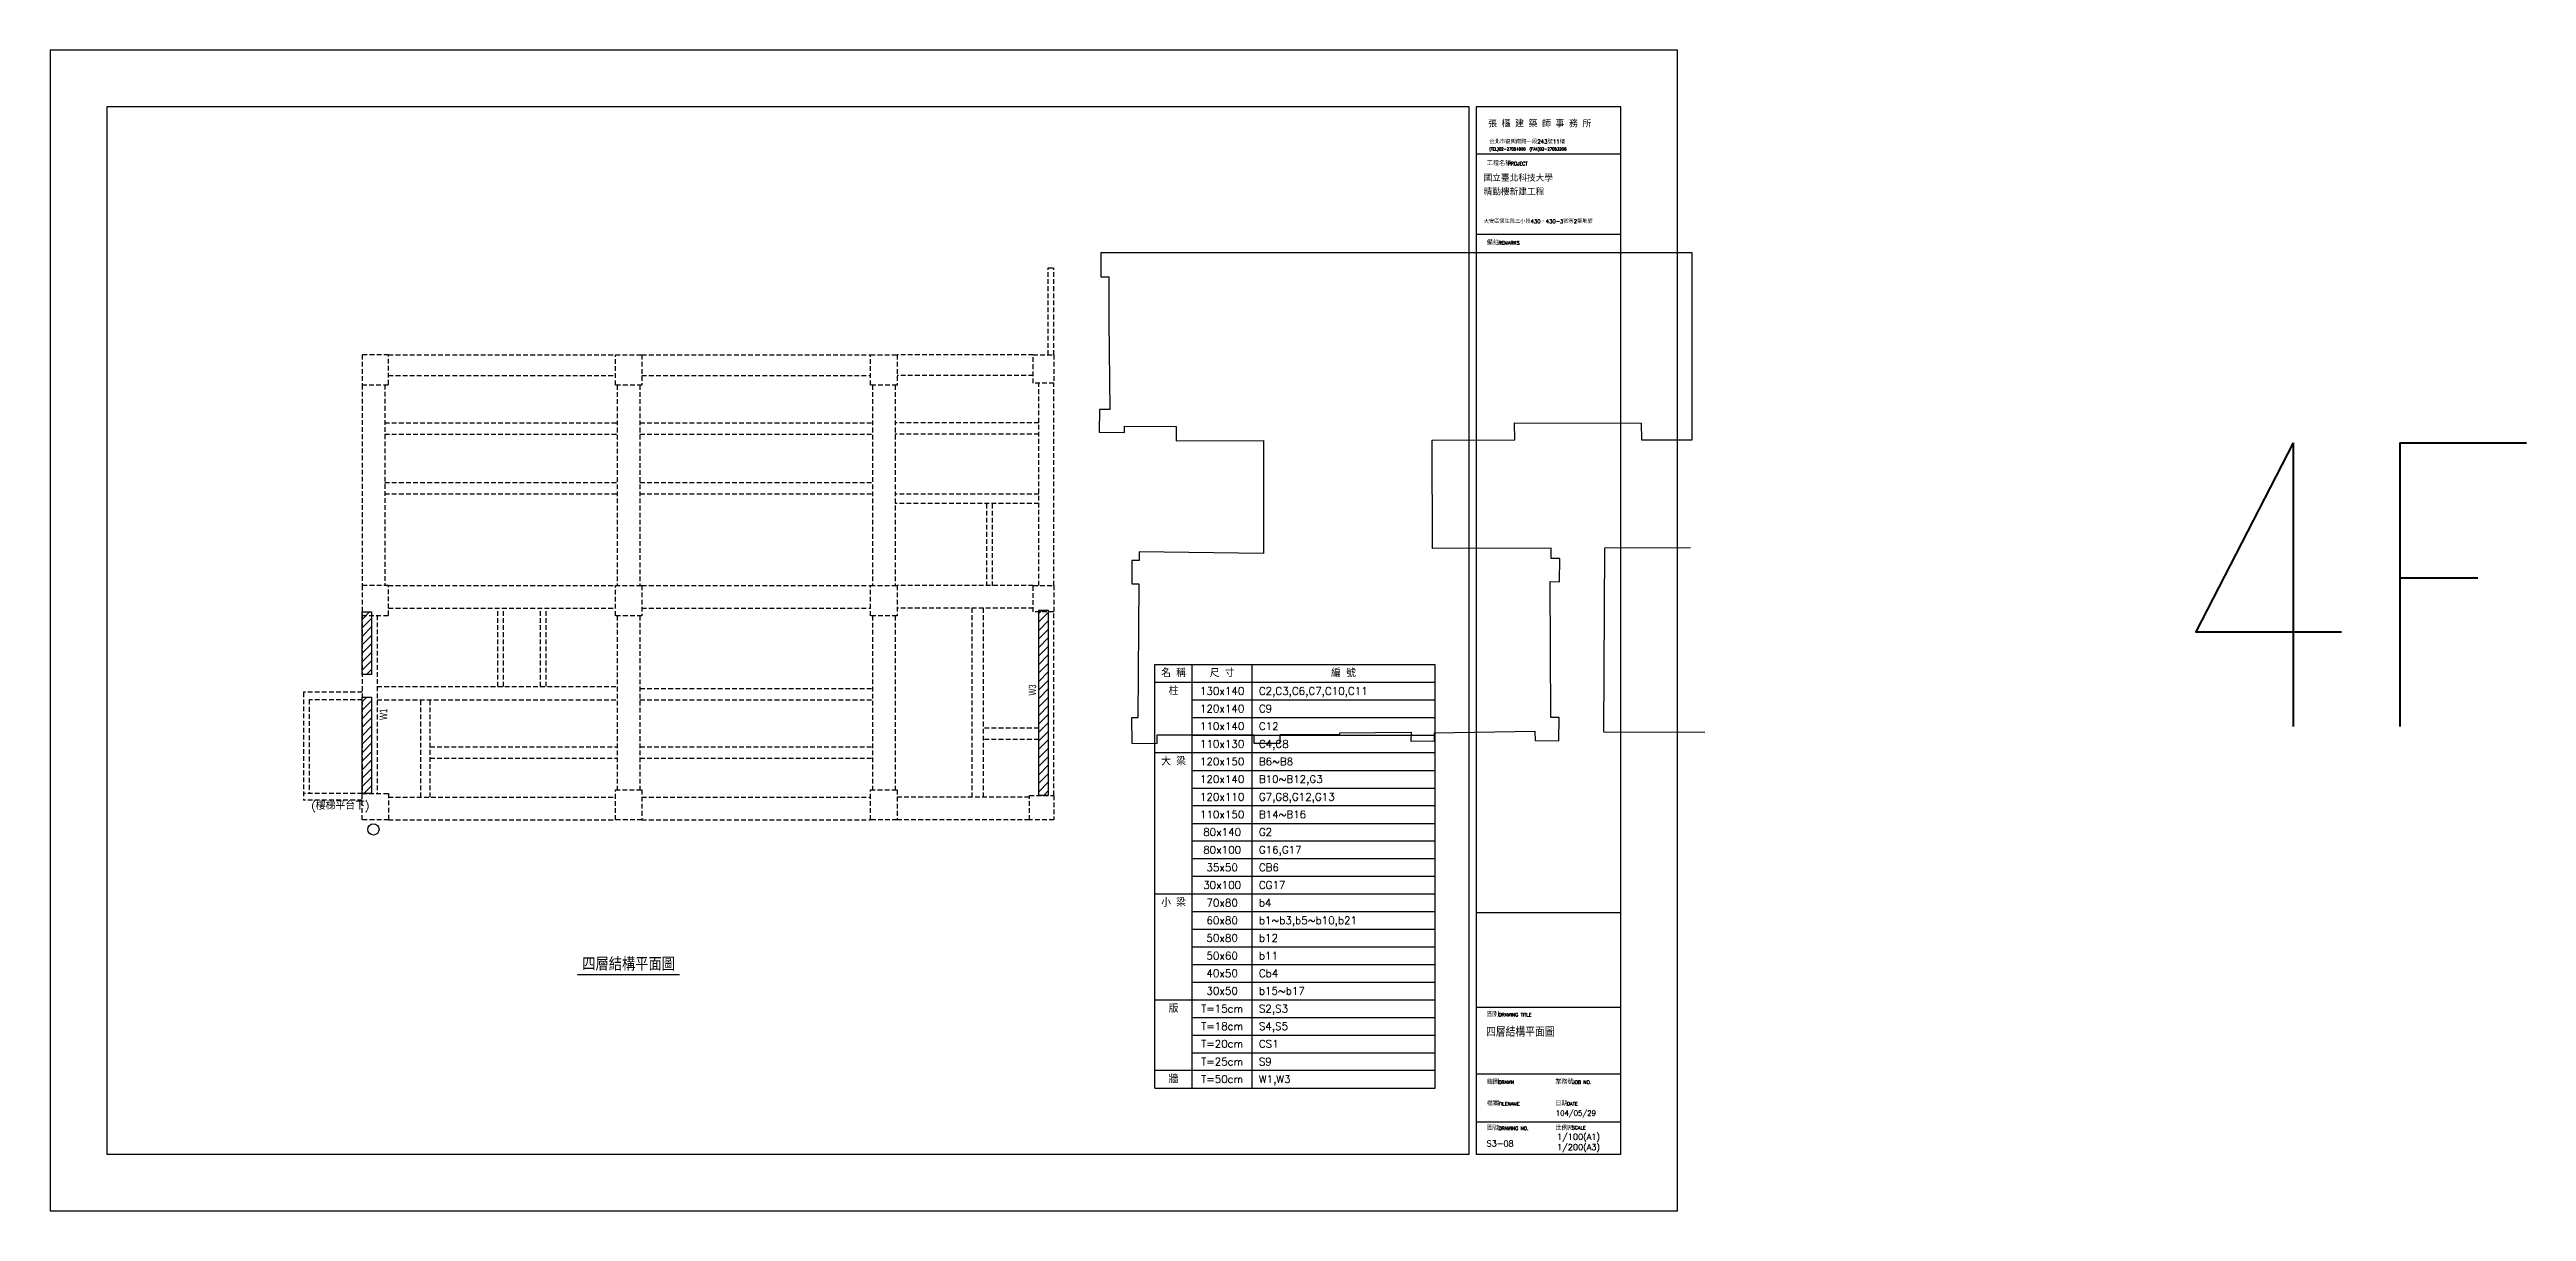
# Model space of a CAD drawing. Header units: millimetres. Extents: x -6716 to 14417, y -6142 to 137521.
# Drawn here: x -2 to 13101, y 73678 to 79823 of the extents above; entities that cross this region are included whole.
import ezdxf
from ezdxf.enums import TextEntityAlignment as Align

# ---------------------------------------------------------------- set-up
doc = ezdxf.new("R2010")
doc.units = ezdxf.units.MM
doc.header["$LTSCALE"] = 100
doc.linetypes.add('HIDDEN', pattern=[0.375, 0.25, -0.125])
for name, color, linetype in [('0-BEAM01', 4, 'HIDDEN'), ('0-BEAM02', 241, 'HIDDEN'), ('0-COL0', 7, 'HIDDEN'), ('0-HATCH', 9, 'Continuous'), ('0-NOTES', 7, 'Continuous'), ('0-TEXT01', 4, 'Continuous'), ('0-TEXTN', 4, 'Continuous'), ('0-TEXTW', 3, 'Continuous'), ('0-WALL', 7, 'HIDDEN'), ('0-施工圖框$0$TEXT-圖框', 3, 'Continuous'), ('0-施工圖框$0$圖框', 7, 'Continuous'), ('CTEXT', 7, 'Continuous'), ('TEXT-標題', 3, 'Continuous'), ('TITLE', 7, 'Continuous')]:
    doc.layers.add(name, color=color, linetype=linetype)
doc.layers.add('RA-Floor-Origin', color=3, linetype='Continuous', lineweight=30)
doc.layers.add('RA-Floor.BoundingBox', color=55, linetype='Continuous', lineweight=20)
doc.layers.add('鄰房', color=2, linetype='Continuous', plot=False)
doc.styles.add('0-施工圖框$0$TXT', font='romans.shx', dxfattribs={"bigfont": 'chineset.shx'})
doc.styles.add('3-AUCAD', font='aucad.shx', dxfattribs={"width": 0.67, "height": 30, "bigfont": 'single.shx'})
doc.styles.add('CHINA', font='romans.shx', dxfattribs={"width": 0.8, "bigfont": 'china.shx'})

msp = doc.modelspace()

# ---------------------------------------------------------------- texts
at = {"color": 2, "lineweight": 25, "style": 'CHINA', "width": 0.8}
msp.add_text('4F', height=1500, dxfattribs=at).set_placement((13152, 76243), align=Align.RIGHT)
at = {"layer": '0-TEXT01', "style": '0-施工圖框$0$TXT'}
msp.add_text('(樓梯平台下)', height=40, dxfattribs=at).set_placement((1382, 75803))
at = {"layer": '0-TEXTN', "style": '0-施工圖框$0$TXT'}
for s, p in [('名 稱', (5944, 76524)), ('尺 寸', (6201, 76524)), ('編 號', (6843, 76524)), ('柱', (5944, 76430)), ('130x140', (6201, 76430)), ('120x140', (6201, 76337)), ('110x140', (6201, 76244)), ('110x130', (6201, 76150)), ('大 梁', (5944, 76057)), ('120x150', (6201, 76057)), ('120x140', (6201, 75964)), ('120x110', (6201, 75870)), ('110x150', (6201, 75777)), ('80x140', (6201, 75684)), ('80x100', (6201, 75590)), ('35x50', (6201, 75497)), ('30x100', (6201, 75404)), ('小 梁', (5944, 75310)), ('70x80', (6201, 75310)), ('60x80', (6201, 75217)), ('50x80', (6201, 75124)), ('50x60', (6201, 75030)), ('40x50', (6201, 74937)), ('30x50', (6201, 74844)), ('版', (5944, 74750)), ('T=15cm', (6201, 74750)), ('T=18cm', (6201, 74657)), ('T=20cm', (6201, 74564)), ('T=25cm', (6201, 74470)), ('牆', (5944, 74377)), ('T=50cm', (6201, 74377))]:
    msp.add_text(s, height=40, dxfattribs=at).set_placement(p, align=Align.MIDDLE_CENTER)
for s, p in [('C2,C3,C6,C7,C10,C11', (6395, 76410)), ('C9', (6395, 76317)), ('C12', (6395, 76224)), ('C4,C8', (6395, 76130)), ('B6~B8', (6395, 76037)), ('G7,G8,G12,G13', (6395, 75850)), ('B10~B12,G3', (6395, 75944)), ('B14~B16', (6395, 75757)), ('G2', (6395, 75664)), ('G16,G17', (6395, 75570)), ('CB6', (6395, 75477)), ('CG17', (6395, 75384)), ('b4', (6395, 75290)), ('b1~b3,b5~b10,b21', (6395, 75197)), ('b12', (6395, 75104)), ('Cb4', (6395, 74917)), ('b11', (6395, 75010)), ('b15~b17', (6395, 74824)), ('S2,S3', (6395, 74730)), ('S4,S5', (6395, 74637)), ('CS1', (6395, 74544)), ('S9', (6395, 74450)), ('W1,W3', (6395, 74357))]:
    msp.add_text(s, height=40, dxfattribs=at).set_placement(p)
at = {"layer": '0-TEXTW', "style": '3-AUCAD', "width": 0.67}
for s, p in [('W3', (5217, 76406)), ('W1', (1784, 76277))]:
    msp.add_text(s, height=40, rotation=90, dxfattribs=at).set_placement(p)
at = {"layer": '0-施工圖框$0$TEXT-圖框', "color": 3, "style": '0-施工圖框$0$TXT'}
msp.add_text('104/05/29', height=26.9, dxfattribs=at).set_placement((7966, 74184))
at = {"layer": '0-施工圖框$0$圖框', "color": 4, "style": '0-施工圖框$0$TXT'}
for s, height, p in [('張 樞 建 築 師 事 務 所', 35, (7608, 79412)), ('台北市復興南路一段243號11樓', 21, (7613, 79325)), ('(TEL)02-27051800  (FAX)02-27053208', 14.7, (7614, 79289)), ('工程名稱', 24, (7601, 79209)), ('PROJECT', 18, (7712, 79210)), ('備註', 24, (7601, 78790)), ('REMARKS', 18, (7663, 78791)), ('圖別', 24, (7601, 74708)), ('DRAWING TITLE', 18, (7663, 74709)), ('繪圖', 24, (7601, 74351)), ('DRAWN', 18, (7663, 74352)), ('業務號', 24, (7963, 74351)), ('JOB NO.', 18, (8054, 74352)), ('檔案', 24, (7601, 74237)), ('FILENAME', 18, (7663, 74238)), ('日期', 24, (7963, 74237)), ('DATE', 18, (8025, 74238)), ('圖號', 24, (7601, 74107)), ('DRAWING NO.', 18, (7663, 74108)), ('比例尺', 24, (7964, 74107)), ('SCALE', 18, (8051, 74111))]:
    msp.add_text(s, height=height, dxfattribs=at).set_placement(p)
at = {"layer": '0-施工圖框$0$圖框', "color": 3, "style": '0-施工圖框$0$TXT'}
for s, height, p in [('國立臺北科技大學', 34, (7584, 79125)), ('精勤樓新建工程', 34, (7584, 79052)), ('大安區懷生段三小段430、430-3號等2筆地號', 20.41, (7585, 78904))]:
    msp.add_text(s, height=height, dxfattribs=at).set_placement(p)
at = {"layer": 'CTEXT', "style": '0-施工圖框$0$TXT'}
msp.add_text('四層結構平面圖', height=70, dxfattribs=at).set_placement((3061, 74951), align=Align.CENTER)
at = {"layer": 'TEXT-標題', "ltscale": 200, "style": '0-施工圖框$0$TXT'}
for s, height, p in [('四層結構平面圖', 45, (7597, 74602)), ('S3-08', 31.5, (7600, 74021)), ('1/100(A1)', 31.5, (7973, 74057)), ('1/200(A3)', 31.5, (7973, 74002))]:
    msp.add_text(s, height=height, dxfattribs=at).set_placement(p)

# ---------------------------------------------------------------- hatches: boundary and pattern name
at = {"layer": '0-HATCH'}
h = msp.add_hatch(dxfattribs=at)
h.set_pattern_fill('ANSI31', color=256, scale=10, style=0)
h.set_pattern_definition([(45, (2e-06, -25421.005), (-22.45064, 22.45064), [])])
h.paths.add_polyline_path([(1701, 76518), (1651, 76518), (1651, 76848), (1701, 76848)])
h = msp.add_hatch(dxfattribs=at)
h.set_pattern_fill('ANSI31', color=256, scale=10, style=0)
h.set_pattern_definition([(45, (-30, -26171.005), (-22.45064, 22.45064), [])])
h.paths.add_polyline_path([(5281, 75878), (5231, 75878), (5231, 76858), (5281, 76858)])
h = msp.add_hatch(dxfattribs=at)
h.set_pattern_fill('ANSI31', color=256, scale=10, style=0)
h.set_pattern_definition([(45, (0.0002, -26171.005), (-22.45064, 22.45064), [])])
h.paths.add_polyline_path([(1701, 75888), (1651, 75888), (1651, 76398), (1701, 76398)])

# ---------------------------------------------------------------- linework, layer by layer
at = {"layer": '0-BEAM01'}
for p, q in [((5281, 78208), (5281, 78668)), ((5281, 78668), (5311, 78668)), ((5311, 78208), (5311, 78668)), ((1791, 78208), (2991, 78208)), ((1791, 78098), (2991, 78098)), ((3131, 78208), (4341, 78208)), ((3131, 78098), (4341, 78098)), ((5201, 78208), (4481, 78208)), ((5201, 78098), (4481, 78098)), ((1651, 78050), (1651, 76988)), ((1771, 78050), (1771, 76988)), ((3001, 78048), (3001, 76988)), ((3121, 78048), (3121, 76988)), ((4351, 78048), (4351, 76988)), ((4471, 78048), (4471, 76988)), ((5231, 76988), (5231, 78058)), ((5311, 76988), (5311, 78058)), ((1791, 76988), (2991, 76988)), ((3131, 76988), (4341, 76988)), ((5201, 76988), (4481, 76988)), ((1651, 76830), (1651, 75888)), ((1731, 76830), (1731, 75888)), ((1791, 76868), (2991, 76868)), ((3001, 76828), (3001, 75908)), ((3121, 76828), (3121, 75908)), ((3131, 76868), (4341, 76868)), ((4351, 76828), (4351, 75908)), ((4471, 76828), (4471, 75908)), ((5201, 76868), (4481, 76868)), ((5231, 75878), (5231, 76848)), ((5311, 75878), (5311, 76848)), ((1651, 75888), (1341, 75888)), ((1651, 75853), (1341, 75853)), ((1791, 75868), (2991, 75868)), ((1791, 75748), (2991, 75748)), ((3131, 75868), (4341, 75868)), ((3131, 75748), (4341, 75748)), ((5181, 75868), (4481, 75868)), ((5181, 75748), (4481, 75748))]:
    msp.add_line(p, q, dxfattribs=at)
at = {"layer": '0-BEAM02'}
for p, q in [((1771, 77848), (3001, 77848)), ((3121, 77848), (4351, 77848)), ((5231, 77848), (4471, 77848)), ((1771, 77788), (3001, 77788)), ((3121, 77788), (4351, 77788)), ((5231, 77788), (4471, 77788)), ((1771, 77533), (3001, 77533)), ((1771, 77473), (3001, 77473)), ((3121, 77533), (4351, 77533)), ((3121, 77473), (4351, 77473)), ((5231, 77471), (4471, 77471)), ((5231, 77421), (4471, 77421)), ((4954, 77421), (4954, 76988)), ((4984, 77421), (4984, 76988)), ((2369, 76453), (2369, 76868)), ((2399, 76453), (2399, 76868)), ((2594, 76453), (2594, 76868)), ((2624, 76453), (2624, 76868)), ((4876, 76868), (4876, 75868)), ((4936, 76868), (4936, 75868)), ((1651, 76423), (1341, 76423)), ((1341, 76423), (1341, 75853)), ((1731, 76453), (3001, 76453)), ((3121, 76443), (4351, 76443)), ((1651, 76383), (1371, 76383)), ((1371, 76383), (1371, 75888)), ((1731, 76383), (3001, 76383)), ((1961, 75868), (1961, 76383)), ((2011, 75868), (2011, 76383)), ((3121, 76383), (4351, 76383)), ((2011, 76135), (3001, 76135)), ((3121, 76135), (4351, 76135)), ((5231, 76233), (4936, 76233)), ((5231, 76173), (4936, 76173)), ((2011, 76075), (3001, 76075)), ((3121, 76075), (4351, 76075))]:
    msp.add_line(p, q, dxfattribs=at)
at = {"layer": '0-COL0'}
for points in [[(1791, 78208), (1651, 78208), (1651, 78050), (1791, 78050)], [(3131, 78048), (2991, 78048), (2991, 78208), (3131, 78208)], [(4481, 78048), (4341, 78048), (4341, 78208), (4481, 78208)], [(1791, 76988), (1651, 76988), (1651, 76830), (1791, 76830)], [(3131, 76828), (2991, 76828), (2991, 76988), (3131, 76988)], [(4481, 76828), (4341, 76828), (4341, 76988), (4481, 76988)], [(3131, 75748), (2991, 75748), (2991, 75908), (3131, 75908)], [(4481, 75748), (4341, 75748), (4341, 75908), (4481, 75908)]]:
    msp.add_lwpolyline(points, close=True, dxfattribs=at)
for points in [[(5311, 78208), (5311, 78058), (5201, 78058), (5201, 78208), (5311, 78208)], [(5311, 76988), (5311, 76848), (5201, 76848), (5201, 76988), (5311, 76988)], [(1651, 75888), (1791, 75888), (1791, 75748), (1651, 75748), (1651, 75888)], [(5311, 75748), (5181, 75748), (5181, 75878), (5311, 75878), (5311, 75748)]]:
    msp.add_lwpolyline(points, dxfattribs=at)
at = {"layer": '0-NOTES'}
for p, q in [((5844, 74330), (5844, 76570)), ((5844, 76570), (7328, 76570)), ((6043, 74330), (6043, 76570)), ((6359, 74330), (6359, 76570)), ((7328, 74330), (7328, 76570)), ((5844, 76477), (7328, 76477)), ((5844, 76104), (7328, 76104)), ((5844, 75357), (7328, 75357)), ((5844, 74797), (7328, 74797)), ((5844, 74424), (7328, 74424)), ((5844, 74330), (7328, 74330))]:
    msp.add_line(p, q, dxfattribs=at)
at = {"layer": '0-NOTES', "color": 3}
for p, q in [((6043, 76384), (7328, 76384)), ((6043, 76290), (7328, 76290)), ((6043, 76197), (7328, 76197)), ((6043, 76010), (7328, 76010)), ((6043, 75917), (7328, 75917)), ((6043, 75824), (7328, 75824)), ((6043, 75730), (7328, 75730)), ((6043, 75637), (7328, 75637)), ((6043, 75544), (7328, 75544)), ((6043, 75450), (7328, 75450)), ((6043, 75264), (7328, 75264)), ((6043, 75170), (7328, 75170)), ((6043, 75077), (7328, 75077)), ((6043, 74984), (7328, 74984)), ((6043, 74890), (7328, 74890)), ((6043, 74704), (7328, 74704)), ((6043, 74610), (7328, 74610)), ((6043, 74517), (7328, 74517))]:
    msp.add_line(p, q, dxfattribs=at)
at = {"layer": '0-WALL', "color": 40, "linetype": 'Continuous'}
for points in [[(1701, 76518), (1651, 76518), (1651, 76848), (1701, 76848)], [(5281, 75878), (5231, 75878), (5231, 76858), (5281, 76858)], [(1701, 75888), (1651, 75888), (1651, 76398), (1701, 76398)]]:
    msp.add_lwpolyline(points, close=True, dxfattribs=at)
at = {"layer": '0-施工圖框$0$圖框', "color": 1}
for p, q in [((8310, 79520), (7544, 79520)), ((7544, 79520), (7544, 75256)), ((8310, 75256), (8310, 79520)), ((8310, 79270), (7544, 79270)), ((8310, 78845), (7544, 78845)), ((7544, 75256), (7544, 73980)), ((8310, 75256), (7544, 75256)), ((8310, 73980), (8310, 75256)), ((8310, 74756), (7544, 74756)), ((8310, 74403), (7544, 74403)), ((8310, 74149), (7544, 74149)), ((7544, 73980), (8310, 73980))]:
    msp.add_line(p, q, dxfattribs=at)
at = {"layer": 'Defpoints'}
for points in [[(0, 73680), (8610, 73680), (8610, 79820), (0, 79820)], [(300, 73980), (7508, 73980), (7508, 79520), (300, 79520)]]:
    msp.add_lwpolyline(points, close=True, dxfattribs=at)
at = {"layer": 'RA-Floor-Origin'}
msp.add_circle((1711, 75698), 30, dxfattribs=at)
at = {"layer": 'RA-Floor.BoundingBox', "const_width": 5}
msp.add_lwpolyline([(0, 79820), (8610, 79820), (8610, 73680), (0, 73680)], close=True, dxfattribs=at)
at = {"layer": 'TITLE', "color": 1}
msp.add_line((2791, 74931), (3331, 74931), dxfattribs=at)
at = {"layer": '鄰房', "color": 8}
for p, q in [((5559, 78747), (5560, 78620)), ((8687, 78747), (5559, 78747)), ((8687, 77759), (8687, 78747)), ((5560, 78620), (5602, 78620)), ((5602, 78620), (5601, 78385)), ((5601, 78385), (5606, 77918)), ((5552, 77919), (5551, 77799)), ((5606, 77918), (5552, 77919)), ((7749, 77758), (7748, 77848)), ((7748, 77848), (8418, 77847)), ((8418, 77847), (8419, 77759)), ((5551, 77799), (5684, 77798)), ((5684, 77798), (5684, 77831)), ((5684, 77831), (5958, 77829)), ((5958, 77829), (5958, 77753)), ((5958, 77753), (6419, 77754)), ((6419, 77754), (6419, 77157)), ((7312, 77756), (7749, 77758)), ((7314, 77183), (7312, 77756)), ((8419, 77759), (8687, 77759)), ((7941, 77185), (7314, 77183)), ((7941, 77131), (7941, 77185)), ((8223, 77186), (8218, 76214)), ((8679, 77187), (8223, 77186)), ((5762, 77120), (5723, 77121)), ((5723, 77121), (5723, 76996)), ((6419, 77157), (5762, 77166)), ((5762, 77166), (5762, 77120)), ((7987, 77131), (7941, 77131)), ((7985, 77008), (7987, 77131)), ((5723, 76996), (5761, 76996)), ((5761, 76996), (5754, 76288)), ((7940, 76290), (7936, 77009)), ((7936, 77009), (7985, 77008)), ((5754, 76288), (5722, 76288)), ((5722, 76288), (5723, 76154)), ((7983, 76290), (7940, 76290)), ((7982, 76167), (7983, 76290)), ((5723, 76154), (5857, 76152)), ((5857, 76152), (5857, 76199)), ((5857, 76199), (6369, 76199)), ((6369, 76199), (6368, 76155)), ((6368, 76155), (6508, 76155)), ((6508, 76155), (6508, 76200)), ((6508, 76200), (6823, 76200)), ((6823, 76209), (7201, 76212)), ((6823, 76200), (6823, 76209)), ((7201, 76212), (7199, 76164)), ((7199, 76164), (7324, 76167)), ((7324, 76209), (7855, 76217)), ((7324, 76167), (7324, 76209)), ((7855, 76217), (7856, 76168)), ((7856, 76168), (7982, 76167)), ((8218, 76214), (8755, 76213))]:
    msp.add_line(p, q, dxfattribs=at)

msp.set_redraw_order([(e.dxf.handle, doc.entitydb.next_handle()) for e in msp.query("TEXT MTEXT ATTDEF DIMENSION ARC_DIMENSION")])  # texts and dimensions are drawn at this point

doc.saveas('drawing.dxf')
